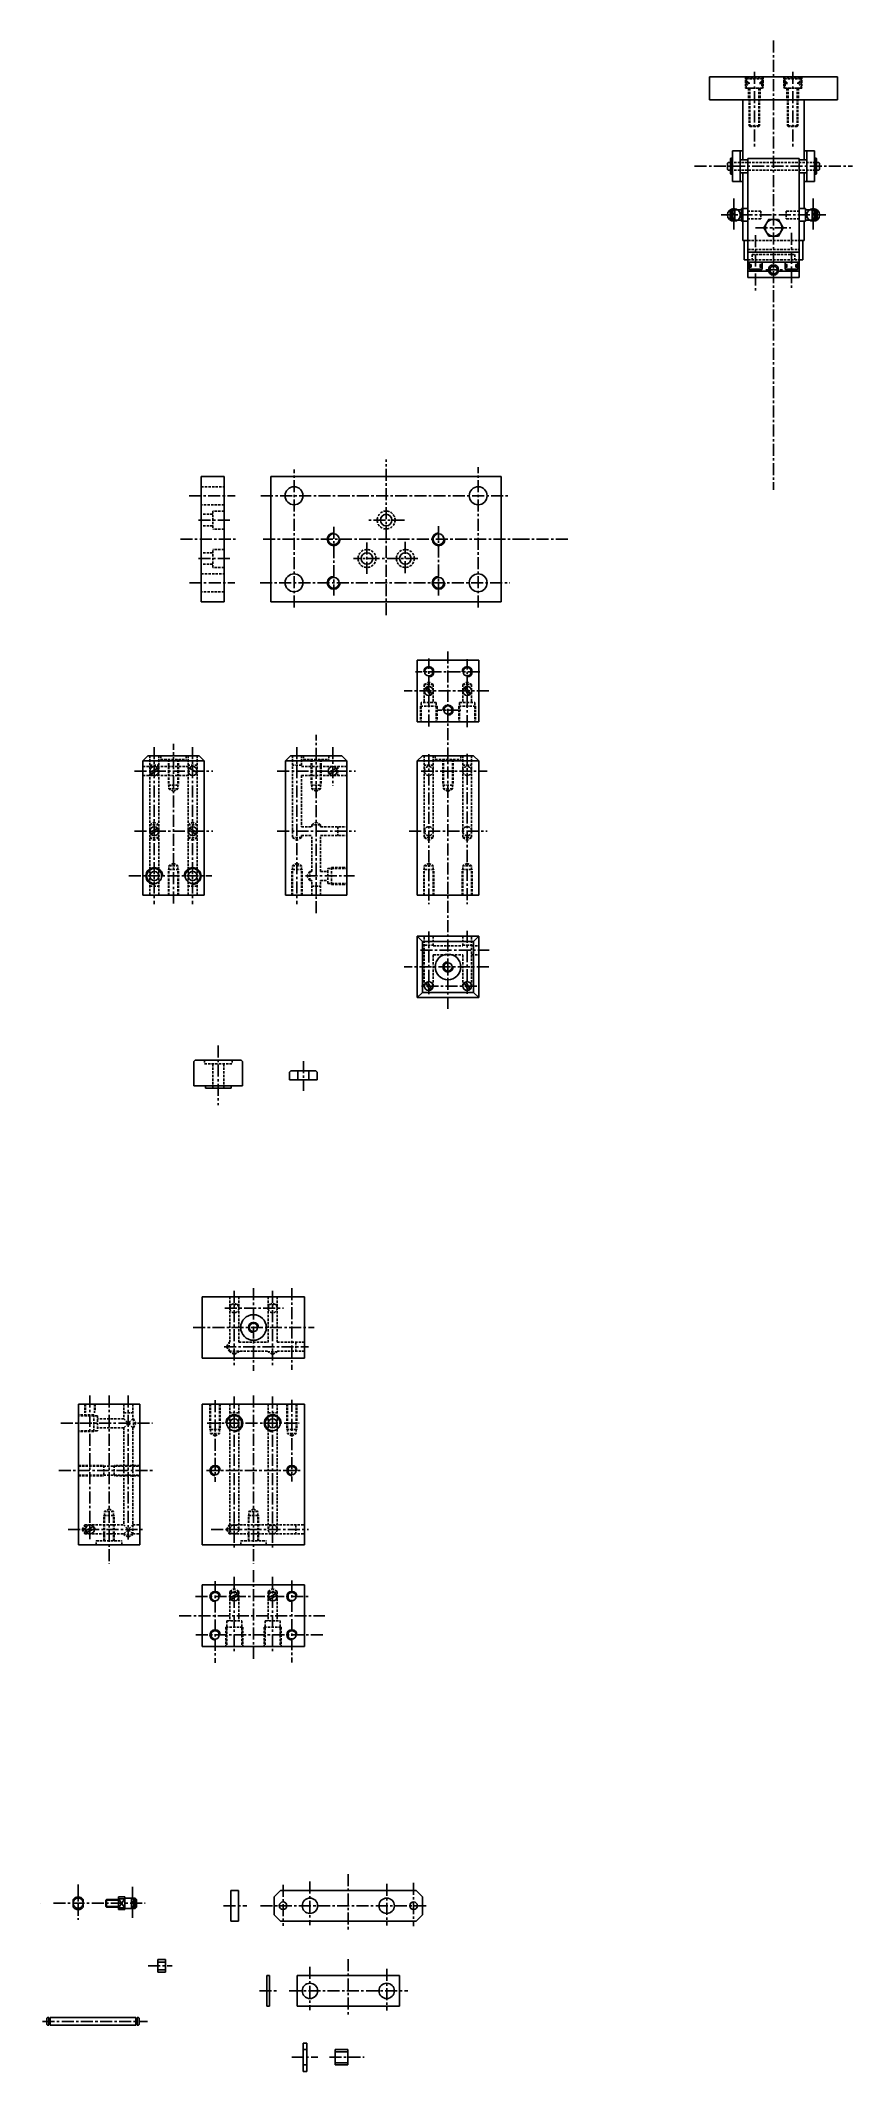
# Model space of a CAD drawing. Extents: x -13768 to 18086, y -10615 to 1188.
# Drawn here: x 7127 to 7761, y -4695 to -3109 of the extents above; entities that cross this region are included whole.
import ezdxf

# ---------------------------------------------------------------- set-up
doc = ezdxf.new("R2010")
doc.units = 0
doc.header["$LTSCALE"] = 7.5
doc.header["$MEASUREMENT"] = 0
doc.linetypes.add('CENTER', pattern=[2, 1.25, -0.25, 0.25, -0.25])
doc.linetypes.add('HIDDEN', pattern=[0.375, 0.25, -0.125])
doc.layers.get('0').update_dxf_attribs({"linetype": 'CONTINUOUS'})
for name, color, linetype in [('CL', 1, 'CENTER'), ('FI', 1, 'CONTINUOUS'), ('OC', 1, 'HIDDEN')]:
    doc.layers.add(name, color=color, linetype=linetype)

# ---------------------------------------------------------------- blocks, each defined once
blk = doc.blocks.new('08933S')
blk.add_lwpolyline([(-3.8, -6.5), (3.8, -6.5), (7.5, 0), (3.8, 6.5), (-3.8, 6.5), (-7.5, 0)], close=True)
at = {"color": 1}
blk.add_circle((0, 0), 6.5, dxfattribs=at)
blk = doc.blocks.new('06912L')
for p, q in [((-5, 5.5), (-4.5, 6)), ((-5, 5.5), (-5, 0)), ((-5, 0), (5, 0)), ((-4.5, 6), (4.5, 6)), ((5, 5.5), (4.5, 6)), ((5, 5.5), (5, 0))]:
    blk.add_line(p, q)
at = {"color": 1}
for p, q in [((-5, 5.5), (5, 5.5)), ((-3.9, 4.3), (-3.9, 1.3)), ((-3.5, 3.7), (-3.5, 1.8)), ((3.5, 3.7), (3.5, 1.8)), ((3.9, 4.3), (3.9, 1.3))]:
    blk.add_line(p, q, dxfattribs=at)
blk = doc.blocks.new('06125')
for p, q in [((-5.95, 1.6), (-6.25, 1.3)), ((-6.25, 1.3), (-6.25, 0)), ((-6.25, 0), (6.25, 0)), ((-5.95, 1.6), (5.95, 1.6)), ((5.95, 1.6), (6.25, 1.3)), ((6.25, 1.3), (6.25, 0))]:
    blk.add_line(p, q)
at = {"color": 1}
blk.add_line((-6.25, 1.3), (6.25, 1.3), dxfattribs=at)
blk = doc.blocks.new('08912L')
for p, q in [((-6.5, 7.2), (-5.7, 8)), ((-6.5, 7.2), (-6.5, 0)), ((-6.5, 0), (6.5, 0)), ((-5.7, 8), (5.7, 8)), ((5.7, 8), (6.5, 7.2)), ((6.5, 7.2), (6.5, 0))]:
    blk.add_line(p, q)
at = {"color": 1}
for p, q in [((-6.5, 7.2), (6.5, 7.2)), ((-5.6, 5.8), (-5.6, 2)), ((-4.8, 5.1), (-4.8, 2.9)), ((-4.1, 4.4), (-4.1, 3.4)), ((4.5, 4.8), (4.5, 3.1)), ((5.3, 5.5), (5.3, 2.5)), ((5.8, 6.1), (5.8, 1.8))]:
    blk.add_line(p, q, dxfattribs=at)

msp = doc.modelspace()

# ---------------------------------------------------------------- linework, layer by layer
for p, q in [((7649.83174, -3136.67667), (7649.83174, -3154.67667)), ((7749.83174, -3136.67667), (7649.83174, -3136.67667)), ((7749.83174, -3136.67667), (7749.83174, -3154.67667)), ((7749.83174, -3154.67667), (7649.83174, -3154.67667)), ((7675.83174, -3154.67667), (7675.83174, -3201.67667)), ((7723.83174, -3154.67667), (7723.83174, -3201.67667)), ((7664.33174, -3203.67667), (7663.83174, -3204.17667)), ((7663.83174, -3204.17667), (7663.83174, -3209.17667)), ((7664.33174, -3203.67667), (7666.23174, -3203.67667)), ((7675.83174, -3194.67667), (7667.83174, -3194.67667)), ((7667.83174, -3194.67667), (7667.83174, -3218.67667)), ((7673.83174, -3194.67667), (7673.83174, -3218.67667)), ((7673.83174, -3201.67667), (7679.83174, -3201.67667)), ((7719.83174, -3200.67667), (7679.83174, -3200.67667)), ((7679.83174, -3200.67667), (7679.83174, -3293.67667)), ((7719.83174, -3200.67667), (7719.83174, -3293.67667)), ((7719.83174, -3201.67667), (7725.83174, -3201.67667)), ((7731.83174, -3194.67667), (7723.83174, -3194.67667)), ((7725.83174, -3194.67667), (7725.83174, -3218.67667)), ((7731.83174, -3194.67667), (7731.83174, -3218.67667)), ((7733.43174, -3203.67667), (7735.33174, -3203.67667)), ((7735.83174, -3204.17667), (7735.33174, -3203.67667)), ((7735.83174, -3204.17667), (7735.83174, -3209.17667)), ((7663.83174, -3209.17667), (7664.33174, -3209.67667)), ((7664.33174, -3209.67667), (7666.23174, -3209.67667)), ((7675.83174, -3218.67667), (7667.83174, -3218.67667)), ((7673.83174, -3211.67667), (7679.83174, -3211.67667)), ((7675.83174, -3211.67667), (7675.83174, -3264.67667)), ((7719.83174, -3211.67667), (7725.83174, -3211.67667)), ((7723.83174, -3211.67667), (7723.83174, -3239.67667)), ((7731.83174, -3218.67667), (7723.83174, -3218.67667)), ((7733.43174, -3209.67667), (7735.33174, -3209.67667)), ((7735.33174, -3209.67667), (7735.83174, -3209.17667)), ((7665.83174, -3241.67667), (7666.83174, -3240.67667)), ((7665.83174, -3241.67667), (7665.83174, -3247.67667)), ((7666.83174, -3248.67667), (7665.83174, -3247.67667)), ((7668.08174, -3240.67667), (7666.83174, -3240.67667)), ((7666.83174, -3248.67667), (7666.83174, -3240.67667)), ((7668.08174, -3248.67667), (7666.83174, -3248.67667)), ((7668.08174, -3240.67667), (7668.08174, -3248.67667)), ((7674.83174, -3240.67667), (7669.58174, -3240.67667)), ((7669.58174, -3240.67667), (7669.58174, -3248.67667)), ((7674.83174, -3248.67667), (7669.58174, -3248.67667)), ((7674.83174, -3239.67667), (7674.83174, -3249.67667)), ((7674.83174, -3239.67667), (7679.83174, -3239.67667)), ((7674.83174, -3249.67667), (7679.83174, -3249.67667)), ((7724.83174, -3239.67667), (7719.83174, -3239.67667)), ((7724.83174, -3249.67667), (7719.83174, -3249.67667)), ((7723.83174, -3249.67667), (7723.83174, -3264.67667)), ((7724.83174, -3239.67667), (7724.83174, -3249.67667)), ((7724.83174, -3240.67667), (7730.08174, -3240.67667)), ((7724.83174, -3248.67667), (7730.08174, -3248.67667)), ((7730.08174, -3240.67667), (7730.08174, -3248.67667)), ((7731.58174, -3240.67667), (7732.83174, -3240.67667)), ((7731.58174, -3240.67667), (7731.58174, -3248.67667)), ((7731.58174, -3248.67667), (7732.83174, -3248.67667)), ((7733.83174, -3241.67667), (7732.83174, -3240.67667)), ((7732.83174, -3248.67667), (7732.83174, -3240.67667)), ((7732.83174, -3248.67667), (7733.83174, -3247.67667)), ((7733.83174, -3241.67667), (7733.83174, -3247.67667)), ((7679.83174, -3264.67667), (7675.83174, -3264.67667)), ((7676.83174, -3264.67667), (7676.83174, -3279.67667)), ((7723.83174, -3264.67667), (7719.83174, -3264.67667)), ((7722.83174, -3264.67667), (7722.83174, -3279.67667)), ((7676.83174, -3279.67667), (7679.83174, -3279.67667)), ((7719.83174, -3273.67667), (7679.83174, -3273.67667)), ((7719.83174, -3281.67667), (7679.83174, -3281.67667)), ((7719.83174, -3279.67667), (7722.83174, -3279.67667)), ((7695.95876, -3288.67667), (7679.83174, -3288.67667)), ((7719.83174, -3293.67667), (7679.83174, -3293.67667)), ((7719.83174, -3288.67667), (7703.70473, -3288.67667)), ((7270.42134, -3449.09201), (7252.42134, -3449.09201)), ((7252.42134, -3547.09201), (7252.42134, -3449.09201)), ((7270.42134, -3547.09201), (7270.42134, -3449.09201)), ((7306.97176, -3449.09201), (7486.97176, -3449.09201)), ((7306.97176, -3547.09201), (7306.97176, -3449.09201)), ((7486.97176, -3547.09201), (7486.97176, -3449.09201)), ((7270.42134, -3547.09201), (7252.42134, -3547.09201)), ((7306.97176, -3547.09201), (7486.97176, -3547.09201)), ((7421.33162, -3640.59285), (7421.33162, -3592.59285)), ((7469.33162, -3592.59285), (7421.33162, -3592.59285)), ((7469.33162, -3640.59285), (7469.33162, -3592.59285)), ((7427.97276, -3614.00717), (7431.39145, -3619.92853)), ((7429.27179, -3613.25717), (7432.69049, -3619.17853)), ((7457.97276, -3614.00717), (7461.39145, -3619.92853)), ((7459.27179, -3613.25717), (7462.69049, -3619.17853)), ((7469.33162, -3640.59285), (7421.33162, -3640.59285)), ((7210.73809, -3667.15533), (7206.73809, -3671.15533)), ((7206.73809, -3671.15533), (7206.73809, -3776.15533)), ((7206.73809, -3671.15533), (7254.73809, -3671.15533)), ((7210.73809, -3667.15533), (7250.73809, -3667.15533)), ((7212.40241, -3680.21516), (7218.32377, -3676.79646)), ((7213.15241, -3681.5142), (7219.07377, -3678.0955)), ((7249.07377, -3680.21516), (7243.15241, -3676.79646)), ((7250.73809, -3667.15533), (7254.73809, -3671.15533)), ((7254.73809, -3671.15533), (7254.73809, -3776.15533)), ((7322.28126, -3667.15533), (7318.28126, -3671.15533)), ((7318.28126, -3671.15533), (7318.28126, -3776.15533)), ((7318.28126, -3671.15533), (7366.28126, -3671.15533)), ((7322.28126, -3667.15533), (7362.28126, -3667.15533)), ((7351.94558, -3680.21516), (7357.86694, -3676.79646)), ((7352.69558, -3681.5142), (7358.61694, -3678.0955)), ((7362.28126, -3667.15533), (7366.28126, -3671.15533)), ((7366.28126, -3671.15533), (7366.28126, -3776.15533)), ((7425.33162, -3667.15533), (7421.33162, -3671.15533)), ((7421.33162, -3671.15533), (7421.33162, -3776.15533)), ((7421.33162, -3671.15533), (7469.33162, -3671.15533)), ((7425.33162, -3667.15533), (7465.33162, -3667.15533)), ((7465.33162, -3667.15533), (7469.33162, -3671.15533)), ((7469.33162, -3671.15533), (7469.33162, -3776.15533)), ((7212.40241, -3727.21516), (7218.32377, -3723.79646)), ((7213.15241, -3728.5142), (7219.07377, -3725.0955)), ((7248.32377, -3728.5142), (7242.40241, -3725.0955)), ((7249.07377, -3727.21516), (7243.15241, -3723.79646)), ((7206.73809, -3776.15533), (7254.73809, -3776.15533)), ((7318.28126, -3776.15533), (7366.28126, -3776.15533)), ((7421.33162, -3776.15533), (7469.33162, -3776.15533)), ((7421.33162, -3808.21298), (7421.33162, -3856.21298)), ((7469.33162, -3808.21298), (7421.33162, -3808.21298)), ((7425.33162, -3812.21298), (7421.33162, -3808.21298)), ((7425.33162, -3812.21298), (7425.33162, -3852.21298)), ((7465.33162, -3812.21298), (7425.33162, -3812.21298)), ((7465.33162, -3812.21298), (7469.33162, -3808.21298)), ((7465.33162, -3812.21298), (7465.33162, -3852.21298)), ((7469.33162, -3808.21298), (7469.33162, -3856.21298)), ((7421.33162, -3856.21298), (7425.33162, -3852.21298)), ((7465.33162, -3852.21298), (7425.33162, -3852.21298)), ((7431.39145, -3850.54866), (7427.97276, -3844.6273)), ((7432.69049, -3849.79866), (7429.27179, -3843.8773)), ((7461.39145, -3850.54866), (7457.97276, -3844.6273)), ((7462.69049, -3849.79866), (7459.27179, -3843.8773)), ((7469.33162, -3856.21298), (7465.33162, -3852.21298)), ((7469.33162, -3856.21298), (7421.33162, -3856.21298)), ((7247.72651, -3905.04443), (7246.72651, -3906.04443)), ((7246.72651, -3906.04443), (7246.72651, -3925.04443)), ((7247.72651, -3905.04443), (7283.72651, -3905.04443)), ((7283.72651, -3905.04443), (7284.72651, -3906.04443)), ((7284.72651, -3906.04443), (7284.72651, -3925.04443)), ((7322.4862, -3913.31384), (7321.4862, -3914.31384)), ((7321.4862, -3914.31384), (7321.4862, -3920.31384)), ((7322.4862, -3913.31384), (7342.0862, -3913.31384)), ((7328.0362, -3913.31384), (7328.0362, -3920.31384)), ((7336.5362, -3913.31384), (7336.5362, -3920.31384)), ((7342.0862, -3913.31384), (7343.0862, -3914.31384)), ((7343.0862, -3914.31384), (7343.0862, -3920.31384)), ((7246.72651, -3925.04443), (7284.72651, -3925.04443)), ((7255.72651, -3925.04443), (7255.72651, -3927.04443)), ((7255.72651, -3927.04443), (7275.72651, -3927.04443)), ((7275.72651, -3925.04443), (7275.72651, -3927.04443)), ((7321.4862, -3920.31384), (7343.0862, -3920.31384)), ((7253.27771, -4089.88933), (7333.27771, -4089.88933)), ((7253.27771, -4089.88933), (7253.27771, -4137.88933)), ((7333.27771, -4089.88933), (7333.27771, -4137.88933)), ((7253.27771, -4137.88933), (7333.27771, -4137.88933)), ((7156.40391, -4173.6955), (7204.40391, -4173.6955)), ((7156.40391, -4173.6955), (7156.40391, -4283.6955)), ((7204.40391, -4173.6955), (7204.40391, -4283.6955)), ((7253.27771, -4173.6955), (7333.27771, -4173.6955)), ((7253.27771, -4173.6955), (7253.27771, -4283.6955)), ((7333.27771, -4173.6955), (7333.27771, -4283.6955)), ((7156.40391, -4283.6955), (7204.40391, -4283.6955)), ((7162.06823, -4272.75533), (7167.98959, -4269.33663)), ((7162.81823, -4274.05437), (7169.73959, -4270.63567)), ((7253.27771, -4283.6955), (7333.27771, -4283.6955)), ((7253.27771, -4315.08547), (7333.27771, -4315.08547)), ((7253.27771, -4315.08547), (7253.27771, -4363.08547)), ((7333.27771, -4315.08547), (7333.27771, -4363.08547)), ((7274.94203, -4325.1453), (7280.86339, -4321.72661)), ((7275.69203, -4326.44434), (7281.61339, -4323.02564)), ((7304.94203, -4325.1453), (7310.86339, -4321.72661)), ((7305.69203, -4326.44434), (7311.61339, -4323.02564)), ((7253.27771, -4363.08547), (7333.27771, -4363.08547)), ((7152.25291, -4560.73706), (7152.25291, -4566.73706)), ((7160.25291, -4560.73706), (7160.25291, -4566.73706)), ((7178.30385, -4560.73706), (7177.80385, -4561.23706)), ((7177.80385, -4561.23706), (7177.80385, -4566.23706)), ((7177.80385, -4566.23706), (7178.30385, -4566.73706)), ((7178.30385, -4560.73706), (7187.80385, -4560.73706)), ((7178.30385, -4566.73706), (7187.80385, -4566.73706)), ((7187.80385, -4558.73706), (7187.80385, -4568.73706)), ((7192.80385, -4558.73706), (7187.80385, -4558.73706)), ((7187.80385, -4560.23706), (7192.80385, -4560.23706)), ((7187.80385, -4567.23706), (7192.80385, -4567.23706)), ((7192.80385, -4568.73706), (7187.80385, -4568.73706)), ((7192.80385, -4558.73706), (7192.80385, -4568.73706)), ((7192.80385, -4559.73706), (7198.05385, -4559.73706)), ((7192.80385, -4567.73706), (7198.05385, -4567.73706)), ((7198.05385, -4559.73706), (7198.05385, -4567.73706)), ((7199.55385, -4559.73706), (7200.80385, -4559.73706)), ((7199.55385, -4559.73706), (7199.55385, -4567.73706)), ((7199.55385, -4567.73706), (7200.80385, -4567.73706)), ((7201.80385, -4560.73706), (7200.80385, -4559.73706)), ((7200.80385, -4567.73706), (7200.80385, -4559.73706)), ((7200.80385, -4567.73706), (7201.80385, -4566.73706)), ((7201.80385, -4560.73706), (7201.80385, -4566.73706)), ((7281.60537, -4553.69384), (7275.60537, -4553.69384)), ((7275.60537, -4553.69384), (7275.60537, -4577.69384)), ((7281.60537, -4553.69384), (7281.60537, -4577.69384)), ((7309.4118, -4558.69384), (7314.4118, -4553.69384)), ((7309.4118, -4558.69384), (7309.4118, -4572.69384)), ((7314.4118, -4553.69384), (7420.4118, -4553.69384)), ((7425.4118, -4558.69384), (7420.4118, -4553.69384)), ((7425.4118, -4558.69384), (7425.4118, -4572.69384)), ((7281.60537, -4577.69384), (7275.60537, -4577.69384)), ((7309.4118, -4572.69384), (7314.4118, -4577.69384)), ((7420.4118, -4577.69384), (7314.4118, -4577.69384)), ((7425.4118, -4572.69384), (7420.4118, -4577.69384)), ((7218.48822, -4607.70006), (7218.48822, -4617.70006)), ((7218.48822, -4607.70006), (7224.48822, -4607.70006)), ((7218.48822, -4609.70006), (7224.48822, -4609.70006)), ((7218.48822, -4615.70006), (7224.48822, -4615.70006)), ((7224.48822, -4607.70006), (7224.48822, -4617.70006)), ((7218.48822, -4617.70006), (7224.48822, -4617.70006)), ((7305.6815, -4620.18289), (7303.6815, -4620.18289)), ((7303.6815, -4620.18289), (7303.6815, -4644.18289)), ((7305.6815, -4620.18289), (7305.6815, -4644.18289)), ((7327.4118, -4620.18289), (7407.4118, -4620.18289)), ((7327.4118, -4644.18289), (7327.4118, -4620.18289)), ((7407.4118, -4620.18289), (7407.4118, -4644.18289)), ((7305.6815, -4644.18289), (7303.6815, -4644.18289)), ((7407.4118, -4644.18289), (7327.4118, -4644.18289)), ((7132.30385, -4653.02417), (7131.80385, -4653.52417)), ((7131.80385, -4653.52417), (7131.80385, -4658.52417)), ((7131.80385, -4658.52417), (7132.30385, -4659.02417)), ((7132.30385, -4653.02417), (7133.30385, -4653.02417)), ((7132.30385, -4659.02417), (7133.30385, -4659.02417)), ((7133.30385, -4659.02417), (7133.30385, -4653.02417)), ((7133.30385, -4653.52417), (7134.30385, -4653.52417)), ((7133.30385, -4658.52417), (7134.30385, -4658.52417)), ((7134.30385, -4659.02417), (7134.30385, -4653.02417)), ((7134.30385, -4653.02417), (7201.30385, -4653.02417)), ((7134.30385, -4659.02417), (7201.30385, -4659.02417)), ((7201.30385, -4659.02417), (7201.30385, -4653.02417)), ((7201.30385, -4653.52417), (7202.30385, -4653.52417)), ((7201.30385, -4658.52417), (7202.30385, -4658.52417)), ((7202.30385, -4659.02417), (7202.30385, -4653.02417)), ((7202.30385, -4653.02417), (7203.30385, -4653.02417)), ((7202.30385, -4659.02417), (7203.30385, -4659.02417)), ((7203.80385, -4653.52417), (7203.30385, -4653.02417)), ((7203.30385, -4659.02417), (7203.80385, -4658.52417)), ((7203.80385, -4653.52417), (7203.80385, -4658.52417)), ((7332.11226, -4673.09056), (7332.11226, -4695.09056)), ((7332.11226, -4673.09056), (7335.11226, -4673.09056)), ((7332.11226, -4678.09056), (7335.11226, -4678.09056)), ((7335.11226, -4673.09056), (7335.11226, -4695.09056)), ((7357.02755, -4678.09056), (7357.02755, -4690.09056)), ((7357.02755, -4678.09056), (7367.02755, -4678.09056)), ((7357.02755, -4679.84056), (7367.02755, -4679.84056)), ((7367.02755, -4678.09056), (7367.02755, -4690.09056)), ((7332.11226, -4690.09056), (7335.11226, -4690.09056)), ((7332.11226, -4695.09056), (7335.11226, -4695.09056)), ((7357.02755, -4688.34056), (7367.02755, -4688.34056)), ((7357.02755, -4690.09056), (7367.02755, -4690.09056))]:
    msp.add_line(p, q)
for centre, radius in [((7668.83174, -3244.67667), 5), ((7730.83174, -3244.67667), 5), ((7699.83174, -3287.67667), 4), ((7699.83174, -3287.67667), 3), ((7324.97176, -3464.09201), 7), ((7468.97176, -3464.09201), 7), ((7396.97176, -3483.09201), 4.5), ((7355.97176, -3498.09201), 4.25), ((7437.97176, -3498.09201), 4.25), ((7381.97176, -3513.09201), 4.5), ((7411.97176, -3513.09201), 4.5), ((7324.97176, -3532.09201), 7), ((7355.97176, -3532.09201), 4.25), ((7437.97176, -3532.09201), 4.25), ((7468.97176, -3532.09201), 7), ((7430.33162, -3601.59285), 3.25), ((7460.33162, -3601.59285), 3.25), ((7430.33162, -3616.59285), 3.5), ((7460.33162, -3616.59285), 3.5), ((7445.33162, -3631.59285), 3.25), ((7215.73809, -3679.15533), 3.5), ((7245.73809, -3679.15533), 3.5), ((7355.28126, -3679.15533), 3.5), ((7215.73809, -3726.15533), 3.5), ((7245.73809, -3726.15533), 3.5), ((7215.73809, -3761.15533), 5.875), ((7215.73809, -3761.15533), 3.5), ((7245.73809, -3761.15533), 5.875), ((7245.73809, -3761.15533), 3.5), ((7445.33162, -3832.21298), 10), ((7445.33162, -3832.21298), 3.25), ((7430.33162, -3847.21298), 3.5), ((7460.33162, -3847.21298), 3.5), ((7293.27771, -4113.88933), 10), ((7293.27771, -4113.88933), 3.25), ((7278.27771, -4188.6955), 5.875), ((7278.27771, -4188.6955), 3.5), ((7308.27771, -4188.6955), 5.875), ((7308.27771, -4188.6955), 3.5), ((7263.27771, -4225.6955), 3.25), ((7323.27771, -4225.6955), 3.25), ((7165.40391, -4271.6955), 3.5), ((7263.27771, -4324.08547), 3.25), ((7278.27771, -4324.08547), 3.5), ((7308.27771, -4324.08547), 3.5), ((7323.27771, -4324.08547), 3.25), ((7263.27771, -4354.08547), 3.25), ((7323.27771, -4354.08547), 3.25), ((7156.25291, -4563.73706), 4), ((7316.4118, -4565.69384), 3), ((7337.4118, -4565.69384), 6), ((7397.4118, -4565.69384), 6), ((7418.4118, -4565.69384), 3), ((7337.4118, -4632.18289), 6), ((7397.4118, -4632.18289), 6)]:
    msp.add_circle(centre, radius)
for centre, radius, start, end in [((7668.83174, -3240.67667), 0.75, 180, 360), ((7668.83174, -3248.67667), 0.75, 0, 180), ((7730.83174, -3240.67667), 0.75, 180, 0), ((7730.83174, -3248.67667), 0.75, 0, 180), ((7156.25291, -4563.73706), 5, 36.86989765, 143.13010235), ((7156.25291, -4563.73706), 5, 216.86989765, 323.13010235), ((7198.80385, -4559.73706), 0.75, 180, 0), ((7198.80385, -4567.73706), 0.75, 0, 180)]:
    msp.add_arc(centre, radius, start, end)
at = {"layer": 'CL'}
for p, q in [((7699.83174, -3108.50424), (7699.83174, -3459.5362)), ((7684.83174, -3133.01237), (7684.83174, -3191.40668)), ((7714.83174, -3133.01237), (7714.83174, -3191.40668)), ((7638.17536, -3206.67667), (7761.48905, -3206.67667)), ((7668.83174, -3231.73962), (7668.83174, -3257.78781)), ((7730.83174, -3231.73962), (7730.83174, -3257.78781)), ((7658.88684, -3244.67667), (7740.62947, -3244.67667)), ((7685.77193, -3254.67667), (7713.34806, -3254.67667)), ((7685.83174, -3260.56617), (7685.83174, -3305.35253)), ((7713.83174, -3258.65294), (7713.83174, -3303.59937)), ((7693.8325, -3287.67667), (7706.9139, -3287.67667)), ((7396.97176, -3557.50512), (7396.97176, -3435.7449)), ((7468.97176, -3551.39275), (7468.97176, -3441.75261)), ((7324.97176, -3551.39275), (7324.97176, -3443.46574)), ((7242.933, -3464.09201), (7278.97973, -3464.09201)), ((7299.12352, -3464.09201), (7492.53015, -3464.09201)), ((7274.72722, -3483.09201), (7248.48589, -3483.09201)), ((7355.97176, -3488.37008), (7355.97176, -3542.02714)), ((7411.45671, -3483.09201), (7383.34054, -3483.09201)), ((7437.97176, -3487.85414), (7437.97176, -3542.02714)), ((7236.22115, -3498.09201), (7281.10015, -3498.09201)), ((7300.89053, -3498.09201), (7499.41034, -3498.09201)), ((7381.97176, -3500.68326), (7381.97176, -3526.45982)), ((7411.97176, -3500.10049), (7411.97176, -3525.84922)), ((7539.02172, -3498.09201), (7498.34208, -3498.09201)), ((7274.72722, -3513.09201), (7248.48589, -3513.09201)), ((7421.88452, -3513.09201), (7371.57459, -3513.09201)), ((7243.2864, -3532.09201), (7278.62632, -3532.09201)), ((7298.41671, -3532.09201), (7493.79544, -3532.09201)), ((7445.33162, -3865.02517), (7445.33162, -3584.75341)), ((7430.33162, -3644.38629), (7430.33162, -3591.13885)), ((7460.33162, -3644.80821), (7460.33162, -3591.74946)), ((7477.37596, -3616.59285), (7411.02299, -3616.59285)), ((7470.24439, -3601.59285), (7419.93446, -3601.59285)), ((7455.44749, -3631.59285), (7436.81692, -3631.59285)), ((7215.73809, -3660.44473), (7215.73809, -3783.14709)), ((7230.73809, -3782.62755), (7230.73809, -3657.79829)), ((7245.73809, -3660.44473), (7245.73809, -3783.14709)), ((7327.28126, -3660.44473), (7327.28126, -3783.14709)), ((7342.28126, -3790.29878), (7342.28126, -3650.75493)), ((7355.28126, -3660.44473), (7355.28126, -3690.74632)), ((7200.35716, -3679.15533), (7261.47916, -3679.15533)), ((7311.90034, -3679.15533), (7373.02234, -3679.15533)), ((7424.26595, -3679.15533), (7476.0727, -3679.15533)), ((7430.33162, -3665.95964), (7430.33162, -3783.14709)), ((7460.33162, -3665.67546), (7460.33162, -3783.14709)), ((7200.35716, -3726.15533), (7261.47916, -3726.15533)), ((7311.90034, -3726.15533), (7373.02234, -3726.15533)), ((7414.9507, -3726.15533), (7476.0727, -3726.15533)), ((7195.96324, -3761.15533), (7260.76709, -3761.15533)), ((7333.93893, -3761.15533), (7372.31027, -3761.15533)), ((7430.33162, -3804.41954), (7430.33162, -3853.38286)), ((7460.33162, -3803.99761), (7460.33162, -3853.22615)), ((7423.79435, -3819.21298), (7477.54499, -3819.21298)), ((7477.37596, -3832.21298), (7411.02299, -3832.21298)), ((7467.8046, -3847.21298), (7423.63782, -3847.21298)), ((7265.72651, -3893.53667), (7265.72651, -3940.14745)), ((7332.2862, -3905.80607), (7332.2862, -3929.05572)), ((7278.27771, -4085.25817), (7278.27771, -4143.8604)), ((7293.27771, -4083.22517), (7293.27771, -4147.63856)), ((7308.27771, -4085.25817), (7308.27771, -4143.8604)), ((7323.27771, -4083.07099), (7323.27771, -4146.98264)), ((7270.93199, -4098.88933), (7316.87604, -4098.88933)), ((7246.17658, -4113.88933), (7340.75207, -4113.88933)), ((7270.25541, -4128.88933), (7336.28549, -4128.88933)), ((7165.40391, -4167.03134), (7165.40391, -4279.15742)), ((7180.40391, -4167.03134), (7180.40391, -4298.44473)), ((7195.40391, -4167.03134), (7195.40391, -4279.59197)), ((7263.27771, -4170.78034), (7263.27771, -4234.40269)), ((7278.27771, -4167.69972), (7278.27771, -4287.66657)), ((7293.27771, -4167.03134), (7293.27771, -4298.44473)), ((7308.27771, -4167.69972), (7308.27771, -4287.66657)), ((7323.27771, -4170.30374), (7323.27771, -4234.21539)), ((7142.65287, -4188.6955), (7214.47206, -4188.6955)), ((7257.16752, -4188.6955), (7328.98672, -4188.6955)), ((7141.10473, -4225.6955), (7215.36163, -4225.6955)), ((7256.59915, -4225.6955), (7330.85605, -4225.6955)), ((7148.29962, -4271.6955), (7208.13915, -4271.6955)), ((7260.12784, -4271.6955), (7336.28549, -4271.6955)), ((7263.27771, -4312.17031), (7263.27771, -4375.79267)), ((7278.27771, -4308.65883), (7278.27771, -4368.40125)), ((7293.27771, -4303.42131), (7293.27771, -4372.8347)), ((7308.27771, -4308.65883), (7308.27771, -4368.51606)), ((7323.27771, -4311.69371), (7323.27771, -4375.60537)), ((7247.84138, -4324.08547), (7337.59484, -4324.08547)), ((7235.29057, -4339.08547), (7349.10339, -4339.08547)), ((7248.09929, -4354.08547), (7349.10339, -4354.08547)), ((7156.25291, -4549.12589), (7156.25291, -4576.57192)), ((7198.80385, -4550.80001), (7198.80385, -4576.8482)), ((7316.4118, -4549.36492), (7316.4118, -4581.32013)), ((7337.4118, -4546.85609), (7337.4118, -4580.80846)), ((7367.4118, -4541.00214), (7367.4118, -4584.61868)), ((7397.4118, -4548.52865), (7397.4118, -4581.12151)), ((7418.4118, -4547.78372), (7418.4118, -4581.76565)), ((7126.85894, -4563.73706), (7126.90625, -4563.73706)), ((7136.82979, -4563.73706), (7208.60157, -4563.73706)), ((7269.95441, -4565.69384), (7287.96675, -4565.69384)), ((7298.82014, -4565.69384), (7428.42953, -4565.69384)), ((7210.83629, -4612.70006), (7229.77273, -4612.70006)), ((7337.4118, -4613.34513), (7337.4118, -4647.29751)), ((7367.4118, -4607.49118), (7367.4118, -4651.10772)), ((7397.4118, -4615.01769), (7397.4118, -4647.61056)), ((7298.03054, -4632.18289), (7312.04288, -4632.18289)), ((7321.26228, -4632.18289), (7413.97083, -4632.18289)), ((7128.35734, -4656.02417), (7210.31124, -4656.02417)), ((7323.24856, -4684.09056), (7343.55975, -4684.09056)), ((7352.64199, -4684.09056), (7379.88866, -4684.09056))]:
    msp.add_line(p, q, dxfattribs=at)
at = {"layer": 'FI'}
for p, q in [((7177.80385, -4561.23706), (7187.80385, -4561.23706)), ((7177.80385, -4566.23706), (7187.80385, -4566.23706)), ((7178.30385, -4566.73706), (7178.30385, -4560.73706)), ((7187.80385, -4567.23706), (7192.80385, -4560.23706)), ((7187.80385, -4560.23706), (7192.80385, -4567.23706))]:
    msp.add_line(p, q, dxfattribs=at)
for centre, radius, start, end in [((7355.97176, -3498.09201), 5, 90, 0), ((7437.97176, -3498.09201), 5, 90, 0), ((7355.97176, -3532.09201), 5, 90, 0), ((7437.97176, -3532.09201), 5, 90, 0), ((7430.33162, -3601.59285), 4, 270, 180), ((7460.33162, -3601.59285), 4, 270, 180), ((7445.33162, -3631.59285), 4, 270, 180), ((7215.73809, -3761.15533), 6.575, 360, 270), ((7245.73809, -3761.15533), 6.575, 270, 180), ((7445.33162, -3832.21298), 4, 90, 0), ((7293.27771, -4113.88933), 4, 0, 270), ((7278.27771, -4188.6955), 6.575, 270, 180), ((7308.27771, -4188.6955), 6.575, 360, 270), ((7263.27771, -4225.6955), 4, 0, 270), ((7323.27771, -4225.6955), 4, 0, 270), ((7263.27771, -4324.08547), 4, 0, 270), ((7323.27771, -4324.08547), 4, 0, 270), ((7263.27771, -4354.08547), 4, 0, 270), ((7323.27771, -4354.08547), 4, 0, 270)]:
    msp.add_arc(centre, radius, start, end, dxfattribs=at)
at = {"layer": 'OC'}
for p, q in [((7677.83174, -3136.67667), (7677.83174, -3145.67667)), ((7691.83174, -3136.67667), (7691.83174, -3145.67667)), ((7707.83174, -3136.67667), (7707.83174, -3145.67667)), ((7721.83174, -3136.67667), (7721.83174, -3145.67667)), ((7677.83174, -3145.67667), (7691.83174, -3145.67667)), ((7680.33174, -3145.67667), (7680.33174, -3154.67667)), ((7680.83174, -3145.67667), (7680.83174, -3175.17667)), ((7681.33174, -3145.67667), (7681.33174, -3175.67667)), ((7688.33174, -3145.67667), (7688.33174, -3175.67667)), ((7688.83174, -3145.67667), (7688.83174, -3175.17667)), ((7689.33174, -3145.67667), (7689.33174, -3154.67667)), ((7721.83174, -3145.67667), (7707.83174, -3145.67667)), ((7710.33174, -3145.67667), (7710.33174, -3154.67667)), ((7710.83174, -3145.67667), (7710.83174, -3175.17667)), ((7711.33174, -3145.67667), (7711.33174, -3175.67667)), ((7718.33174, -3145.67667), (7718.33174, -3175.67667)), ((7718.83174, -3145.67667), (7718.83174, -3175.17667)), ((7719.33174, -3145.67667), (7719.33174, -3154.67667)), ((7680.83174, -3175.17667), (7688.83174, -3175.17667)), ((7681.33174, -3175.67667), (7680.83174, -3175.17667)), ((7681.33174, -3175.67667), (7688.33174, -3175.67667)), ((7688.83174, -3175.17667), (7688.33174, -3175.67667)), ((7710.83174, -3175.17667), (7711.33174, -3175.67667)), ((7718.83174, -3175.17667), (7710.83174, -3175.17667)), ((7718.33174, -3175.67667), (7711.33174, -3175.67667)), ((7718.33174, -3175.67667), (7718.83174, -3175.17667)), ((7666.23174, -3203.67667), (7733.43174, -3203.67667)), ((7666.23174, -3209.67667), (7733.43174, -3209.67667)), ((7689.83174, -3241.67667), (7679.83174, -3241.67667)), ((7689.83174, -3247.67667), (7679.83174, -3247.67667)), ((7689.83174, -3241.67667), (7689.83174, -3247.67667)), ((7709.83174, -3241.67667), (7719.83174, -3241.67667)), ((7709.83174, -3241.67667), (7709.83174, -3247.67667)), ((7709.83174, -3247.67667), (7719.83174, -3247.67667)), ((7679.83174, -3264.67667), (7719.83174, -3264.67667)), ((7679.83174, -3271.67667), (7719.83174, -3271.67667)), ((7679.83174, -3279.67667), (7719.83174, -3279.67667)), ((7683.08174, -3275.67667), (7683.08174, -3279.67667)), ((7683.08174, -3275.67667), (7716.58174, -3275.67667)), ((7716.58174, -3275.67667), (7716.58174, -3279.67667)), ((7252.42134, -3457.09201), (7270.42134, -3457.09201)), ((7270.42134, -3471.09201), (7252.42134, -3471.09201)), ((7261.42134, -3478.59201), (7252.42134, -3478.59201)), ((7261.42134, -3487.59201), (7252.42134, -3487.59201)), ((7261.42134, -3476.09201), (7261.42134, -3490.09201)), ((7270.42134, -3476.09201), (7261.42134, -3476.09201)), ((7270.42134, -3490.09201), (7261.42134, -3490.09201)), ((7261.42134, -3520.09201), (7261.42134, -3506.09201)), ((7270.42134, -3506.09201), (7261.42134, -3506.09201)), ((7261.42134, -3508.59201), (7252.42134, -3508.59201)), ((7261.42134, -3517.59201), (7252.42134, -3517.59201)), ((7270.42134, -3520.09201), (7261.42134, -3520.09201)), ((7252.42134, -3525.09201), (7270.42134, -3525.09201)), ((7270.42134, -3539.09201), (7252.42134, -3539.09201)), ((7426.83162, -3611.61357), (7430.33162, -3609.59285)), ((7426.83162, -3611.61357), (7426.83162, -3625.59285)), ((7433.83162, -3611.61357), (7426.83162, -3611.61357)), ((7433.83162, -3611.61357), (7430.33162, -3609.59285)), ((7433.83162, -3611.61357), (7433.83162, -3625.59285)), ((7456.83162, -3611.61357), (7460.33162, -3609.59285)), ((7456.83162, -3611.61357), (7456.83162, -3625.59285)), ((7456.83162, -3611.61357), (7463.83162, -3611.61357)), ((7463.83162, -3611.61357), (7460.33162, -3609.59285)), ((7463.83162, -3611.61357), (7463.83162, -3625.59285)), ((7436.90662, -3628.59285), (7423.75662, -3628.59285)), ((7423.75662, -3628.59285), (7423.75662, -3640.59285)), ((7436.20662, -3625.59285), (7424.45662, -3625.59285)), ((7424.45662, -3625.59285), (7424.45662, -3640.59285)), ((7436.20662, -3625.59285), (7436.20662, -3640.59285)), ((7436.90662, -3628.59285), (7436.90662, -3640.59285)), ((7453.75662, -3628.59285), (7466.90662, -3628.59285)), ((7453.75662, -3628.59285), (7453.75662, -3640.59285)), ((7454.45662, -3625.59285), (7466.20662, -3625.59285)), ((7454.45662, -3625.59285), (7454.45662, -3640.59285)), ((7466.20662, -3625.59285), (7466.20662, -3640.59285)), ((7466.90662, -3628.59285), (7466.90662, -3640.59285)), ((7206.73809, -3675.65533), (7242.23809, -3675.65533)), ((7212.23809, -3667.15533), (7212.23809, -3776.15533)), ((7212.23809, -3674.65533), (7219.23809, -3674.65533)), ((7219.23809, -3667.15533), (7219.23809, -3776.15533)), ((7220.73809, -3667.15533), (7220.73809, -3670.15533)), ((7220.73809, -3670.15533), (7240.73809, -3670.15533)), ((7226.73809, -3670.15533), (7226.73809, -3690.15533)), ((7227.23809, -3670.15533), (7227.23809, -3693.1346)), ((7234.23809, -3670.15533), (7234.23809, -3693.1346)), ((7234.73809, -3670.15533), (7234.73809, -3690.15533)), ((7240.73809, -3667.15533), (7240.73809, -3670.15533)), ((7242.23809, -3667.15533), (7242.23809, -3776.15533)), ((7249.23809, -3674.65533), (7242.23809, -3674.65533)), ((7249.23809, -3667.15533), (7249.23809, -3776.15533)), ((7323.78126, -3667.15533), (7323.78126, -3731.1346)), ((7330.78126, -3674.65533), (7323.78126, -3674.65533)), ((7330.78126, -3667.15533), (7330.78126, -3675.65533)), ((7330.78126, -3675.65533), (7366.28126, -3675.65533)), ((7332.28126, -3667.15533), (7332.28126, -3670.15533)), ((7332.28126, -3670.15533), (7352.28126, -3670.15533)), ((7338.28126, -3670.15533), (7338.28126, -3690.15533)), ((7338.78126, -3670.15533), (7338.78126, -3693.1346)), ((7345.78126, -3670.15533), (7345.78126, -3693.1346)), ((7346.28126, -3670.15533), (7346.28126, -3690.15533)), ((7352.28126, -3667.15533), (7352.28126, -3670.15533)), ((7359.28126, -3675.65533), (7359.28126, -3682.65533)), ((7426.83162, -3667.15533), (7426.83162, -3731.1346)), ((7433.83162, -3674.65533), (7426.83162, -3674.65533)), ((7433.83162, -3667.15533), (7433.83162, -3731.1346)), ((7435.33162, -3667.15533), (7435.33162, -3670.15533)), ((7435.33162, -3670.15533), (7455.33162, -3670.15533)), ((7441.33162, -3670.15533), (7441.33162, -3690.15533)), ((7441.83162, -3670.15533), (7441.83162, -3693.1346)), ((7448.83162, -3670.15533), (7448.83162, -3693.1346)), ((7449.33162, -3670.15533), (7449.33162, -3690.15533)), ((7455.33162, -3667.15533), (7455.33162, -3670.15533)), ((7456.83162, -3667.15533), (7456.83162, -3731.1346)), ((7456.83162, -3674.65533), (7463.83162, -3674.65533)), ((7463.83162, -3667.15533), (7463.83162, -3731.1346)), ((7206.73809, -3682.65533), (7242.23809, -3682.65533)), ((7226.73809, -3690.15533), (7234.73809, -3690.15533)), ((7230.73809, -3695.15533), (7227.23809, -3693.1346)), ((7234.23809, -3693.1346), (7227.23809, -3693.1346)), ((7230.73809, -3695.15533), (7234.23809, -3693.1346)), ((7330.78126, -3682.65533), (7366.28126, -3682.65533)), ((7330.78126, -3682.65533), (7330.78126, -3722.65533)), ((7338.28126, -3690.15533), (7346.28126, -3690.15533)), ((7342.28126, -3695.15533), (7338.78126, -3693.1346)), ((7345.78126, -3693.1346), (7338.78126, -3693.1346)), ((7342.28126, -3695.15533), (7345.78126, -3693.1346)), ((7441.33162, -3690.15533), (7449.33162, -3690.15533)), ((7445.33162, -3695.15533), (7441.83162, -3693.1346)), ((7448.83162, -3693.1346), (7441.83162, -3693.1346)), ((7445.33162, -3695.15533), (7448.83162, -3693.1346)), ((7212.23809, -3721.17606), (7215.73809, -3719.15533)), ((7219.23809, -3721.17606), (7212.23809, -3721.17606)), ((7219.23809, -3721.17606), (7215.73809, -3719.15533)), ((7242.23809, -3721.17606), (7245.73809, -3719.15533)), ((7242.23809, -3721.17606), (7249.23809, -3721.17606)), ((7249.23809, -3721.17606), (7245.73809, -3719.15533)), ((7330.78126, -3722.65533), (7338.78126, -3722.65533)), ((7338.78126, -3721.17606), (7342.28126, -3719.15533)), ((7345.78126, -3721.17606), (7338.78126, -3721.17606)), ((7338.78126, -3722.65533), (7338.78126, -3721.17606)), ((7345.78126, -3721.17606), (7342.28126, -3719.15533)), ((7345.78126, -3722.65533), (7345.78126, -3721.17606)), ((7345.78126, -3722.65533), (7366.28126, -3722.65533)), ((7359.28126, -3722.65533), (7359.28126, -3729.65533)), ((7212.23809, -3731.1346), (7215.73809, -3733.15533)), ((7219.23809, -3731.1346), (7212.23809, -3731.1346)), ((7219.23809, -3731.1346), (7215.73809, -3733.15533)), ((7242.23809, -3731.1346), (7245.73809, -3733.15533)), ((7242.23809, -3731.1346), (7249.23809, -3731.1346)), ((7249.23809, -3731.1346), (7245.73809, -3733.15533)), ((7323.78126, -3731.1346), (7327.28126, -3733.15533)), ((7330.78126, -3731.1346), (7323.78126, -3731.1346)), ((7330.78126, -3731.1346), (7327.28126, -3733.15533)), ((7330.78126, -3729.65533), (7338.78126, -3729.65533)), ((7330.78126, -3729.65533), (7330.78126, -3731.1346)), ((7338.78126, -3757.65533), (7338.78126, -3729.65533)), ((7345.78126, -3729.65533), (7366.28126, -3729.65533)), ((7345.78126, -3757.65533), (7345.78126, -3729.65533)), ((7426.83162, -3731.1346), (7430.33162, -3733.15533)), ((7433.83162, -3731.1346), (7426.83162, -3731.1346)), ((7433.83162, -3731.1346), (7430.33162, -3733.15533)), ((7456.83162, -3731.1346), (7460.33162, -3733.15533)), ((7456.83162, -3731.1346), (7463.83162, -3731.1346)), ((7463.83162, -3731.1346), (7460.33162, -3733.15533)), ((7234.73809, -3756.15533), (7226.73809, -3756.15533)), ((7226.73809, -3776.15533), (7226.73809, -3756.15533)), ((7230.73809, -3751.15533), (7227.23809, -3753.17606)), ((7227.23809, -3776.15533), (7227.23809, -3753.17606)), ((7227.23809, -3753.17606), (7234.23809, -3753.17606)), ((7230.73809, -3751.15533), (7234.23809, -3753.17606)), ((7234.23809, -3776.15533), (7234.23809, -3753.17606)), ((7234.73809, -3776.15533), (7234.73809, -3756.15533)), ((7331.28126, -3756.15533), (7323.28126, -3756.15533)), ((7323.28126, -3776.15533), (7323.28126, -3756.15533)), ((7327.28126, -3751.15533), (7323.78126, -3753.17606)), ((7323.78126, -3776.15533), (7323.78126, -3753.17606)), ((7323.78126, -3753.17606), (7330.78126, -3753.17606)), ((7327.28126, -3751.15533), (7330.78126, -3753.17606)), ((7330.78126, -3776.15533), (7330.78126, -3753.17606)), ((7331.28126, -3776.15533), (7331.28126, -3756.15533)), ((7337.30199, -3757.65533), (7335.28126, -3761.15533)), ((7337.30199, -3757.65533), (7338.78126, -3757.65533)), ((7337.30199, -3764.65533), (7337.30199, -3757.65533)), ((7345.78126, -3757.65533), (7351.28126, -3757.65533)), ((7351.28126, -3767.03033), (7351.28126, -3755.28033)), ((7351.28126, -3755.28033), (7366.28126, -3755.28033)), ((7354.28126, -3767.73033), (7354.28126, -3754.58033)), ((7354.28126, -3754.58033), (7366.28126, -3754.58033)), ((7434.33162, -3756.15533), (7426.33162, -3756.15533)), ((7426.33162, -3776.15533), (7426.33162, -3756.15533)), ((7430.33162, -3751.15533), (7426.83162, -3753.17606)), ((7426.83162, -3776.15533), (7426.83162, -3753.17606)), ((7426.83162, -3753.17606), (7433.83162, -3753.17606)), ((7430.33162, -3751.15533), (7433.83162, -3753.17606)), ((7433.83162, -3776.15533), (7433.83162, -3753.17606)), ((7434.33162, -3776.15533), (7434.33162, -3756.15533)), ((7456.33162, -3756.15533), (7464.33162, -3756.15533)), ((7456.33162, -3776.15533), (7456.33162, -3756.15533)), ((7460.33162, -3751.15533), (7456.83162, -3753.17606)), ((7456.83162, -3776.15533), (7456.83162, -3753.17606)), ((7463.83162, -3753.17606), (7456.83162, -3753.17606)), ((7460.33162, -3751.15533), (7463.83162, -3753.17606)), ((7463.83162, -3776.15533), (7463.83162, -3753.17606)), ((7464.33162, -3776.15533), (7464.33162, -3756.15533)), ((7212.23809, -3769.15533), (7219.23809, -3769.15533)), ((7249.23809, -3769.15533), (7242.23809, -3769.15533)), ((7337.30199, -3764.65533), (7335.28126, -3761.15533)), ((7337.30199, -3764.65533), (7338.78126, -3764.65533)), ((7338.78126, -3776.15533), (7338.78126, -3764.65533)), ((7338.78126, -3769.15533), (7345.78126, -3769.15533)), ((7345.78126, -3776.15533), (7345.78126, -3764.65533)), ((7345.78126, -3764.65533), (7351.28126, -3764.65533)), ((7351.28126, -3767.03033), (7366.28126, -3767.03033)), ((7354.28126, -3767.73033), (7366.28126, -3767.73033)), ((7426.83162, -3847.21298), (7426.83162, -3808.21298)), ((7426.83162, -3815.21298), (7433.83162, -3815.21298)), ((7433.83162, -3815.71298), (7433.83162, -3808.21298)), ((7433.83162, -3815.71298), (7456.83162, -3815.71298)), ((7433.83162, -3822.71298), (7456.83162, -3822.71298)), ((7433.83162, -3847.21298), (7433.83162, -3822.71298)), ((7456.83162, -3815.71298), (7456.83162, -3808.21298)), ((7456.83162, -3815.21298), (7463.83162, -3815.21298)), ((7456.83162, -3847.21298), (7456.83162, -3822.71298)), ((7463.83162, -3847.21298), (7463.83162, -3808.21298)), ((7463.83162, -3815.71298), (7469.33162, -3815.71298)), ((7463.83162, -3822.71298), (7469.33162, -3822.71298)), ((7254.92651, -3905.04443), (7254.92651, -3908.04443)), ((7254.92651, -3908.04443), (7276.52651, -3908.04443)), ((7261.47651, -3908.04443), (7261.47651, -3927.04443)), ((7269.97651, -3908.04443), (7269.97651, -3927.04443)), ((7276.52651, -3905.04443), (7276.52651, -3908.04443)), ((7274.77771, -4089.88933), (7274.77771, -4125.38933)), ((7281.77771, -4089.88933), (7281.77771, -4125.38933)), ((7304.77771, -4089.88933), (7304.77771, -4125.38933)), ((7311.77771, -4089.88933), (7311.77771, -4125.38933)), ((7274.77771, -4095.88933), (7281.77771, -4095.88933)), ((7304.77771, -4095.88933), (7311.77771, -4095.88933)), ((7272.27771, -4128.88933), (7274.29843, -4125.38933)), ((7272.27771, -4128.88933), (7274.29843, -4132.38933)), ((7274.29843, -4132.38933), (7274.29843, -4125.38933)), ((7274.29843, -4125.38933), (7274.77771, -4125.38933)), ((7274.29843, -4132.38933), (7304.77771, -4132.38933)), ((7274.77771, -4132.38933), (7274.77771, -4132.8686)), ((7278.27771, -4134.88933), (7274.77771, -4132.8686)), ((7281.77771, -4132.8686), (7274.77771, -4132.8686)), ((7278.27771, -4134.88933), (7281.77771, -4132.8686)), ((7281.77771, -4125.38933), (7304.77771, -4125.38933)), ((7281.77771, -4132.38933), (7281.77771, -4132.8686)), ((7304.77771, -4132.38933), (7304.77771, -4132.8686)), ((7308.27771, -4134.88933), (7304.77771, -4132.8686)), ((7311.77771, -4132.8686), (7304.77771, -4132.8686)), ((7308.27771, -4134.88933), (7311.77771, -4132.8686)), ((7311.77771, -4125.38933), (7333.27771, -4125.38933)), ((7311.77771, -4132.38933), (7311.77771, -4132.8686)), ((7311.77771, -4132.38933), (7333.27771, -4132.38933)), ((7326.27771, -4125.38933), (7326.27771, -4132.38933)), ((7168.40391, -4182.1205), (7156.40391, -4182.1205)), ((7171.40391, -4182.8205), (7156.40391, -4182.8205)), ((7161.40391, -4173.6955), (7161.40391, -4180.57337)), ((7161.90391, -4173.6955), (7161.90391, -4180.34698)), ((7168.40391, -4182.1205), (7168.40391, -4195.2705)), ((7168.90391, -4173.6955), (7168.90391, -4180.57337)), ((7169.40391, -4173.6955), (7169.40391, -4179.21507)), ((7171.40391, -4182.8205), (7171.40391, -4194.5705)), ((7191.90391, -4185.1955), (7171.40391, -4185.1955)), ((7191.90391, -4173.6955), (7191.90391, -4185.1955)), ((7191.90391, -4180.6955), (7198.90391, -4180.6955)), ((7191.90391, -4192.1955), (7198.90391, -4185.1955)), ((7198.90391, -4192.1955), (7191.90391, -4185.1955)), ((7198.90391, -4173.6955), (7198.90391, -4185.1955)), ((7199.38318, -4185.1955), (7198.90391, -4185.1955)), ((7199.38318, -4185.1955), (7201.40391, -4188.6955)), ((7199.38318, -4185.1955), (7199.38318, -4192.1955)), ((7259.27771, -4173.6955), (7259.27771, -4193.6955)), ((7259.77771, -4173.6955), (7259.77771, -4196.67477)), ((7266.77771, -4173.6955), (7266.77771, -4196.67477)), ((7267.27771, -4173.6955), (7267.27771, -4193.6955)), ((7274.77771, -4173.6955), (7274.77771, -4271.6955)), ((7281.77771, -4180.6955), (7274.77771, -4180.6955)), ((7281.77771, -4173.6955), (7281.77771, -4271.6955)), ((7304.77771, -4173.6955), (7304.77771, -4271.6955)), ((7304.77771, -4180.6955), (7311.77771, -4180.6955)), ((7311.77771, -4173.6955), (7311.77771, -4271.6955)), ((7319.27771, -4173.6955), (7319.27771, -4193.6955)), ((7319.77771, -4173.6955), (7319.77771, -4196.67477)), ((7326.77771, -4173.6955), (7326.77771, -4196.67477)), ((7327.27771, -4173.6955), (7327.27771, -4193.6955)), ((7171.40391, -4194.5705), (7156.40391, -4194.5705)), ((7168.40391, -4195.2705), (7156.40391, -4195.2705)), ((7191.90391, -4192.1955), (7171.40391, -4192.1955)), ((7191.90391, -4192.1955), (7191.90391, -4268.1955)), ((7199.38318, -4192.1955), (7198.90391, -4192.1955)), ((7198.90391, -4192.1955), (7198.90391, -4275.67477)), ((7199.38318, -4192.1955), (7201.40391, -4188.6955)), ((7267.27771, -4193.6955), (7259.27771, -4193.6955)), ((7263.27771, -4198.6955), (7259.77771, -4196.67477)), ((7259.77771, -4196.67477), (7266.77771, -4196.67477)), ((7263.27771, -4198.6955), (7266.77771, -4196.67477)), ((7319.27771, -4193.6955), (7327.27771, -4193.6955)), ((7323.27771, -4198.6955), (7319.77771, -4196.67477)), ((7326.77771, -4196.67477), (7319.77771, -4196.67477)), ((7323.27771, -4198.6955), (7326.77771, -4196.67477)), ((7156.40391, -4221.6955), (7176.40391, -4221.6955)), ((7156.40391, -4222.1955), (7204.40391, -4222.1955)), ((7156.40391, -4229.1955), (7204.40391, -4229.1955)), ((7156.40391, -4229.6955), (7176.40391, -4229.6955)), ((7176.40391, -4221.6955), (7176.40391, -4229.6955)), ((7184.40391, -4221.6955), (7184.40391, -4229.6955)), ((7204.40391, -4221.6955), (7184.40391, -4221.6955)), ((7204.40391, -4229.6955), (7184.40391, -4229.6955)), ((7176.40391, -4260.6955), (7184.40391, -4260.6955)), ((7176.40391, -4280.6955), (7176.40391, -4260.6955)), ((7180.40391, -4255.6955), (7176.90391, -4257.71623)), ((7176.90391, -4280.6955), (7176.90391, -4257.71623)), ((7183.90391, -4257.71623), (7176.90391, -4257.71623)), ((7180.40391, -4255.6955), (7183.90391, -4257.71623)), ((7183.90391, -4280.6955), (7183.90391, -4257.71623)), ((7184.40391, -4280.6955), (7184.40391, -4260.6955)), ((7289.27771, -4260.6955), (7297.27771, -4260.6955)), ((7289.27771, -4280.6955), (7289.27771, -4260.6955)), ((7293.27771, -4255.6955), (7289.77771, -4257.71623)), ((7289.77771, -4280.6955), (7289.77771, -4257.71623)), ((7296.77771, -4257.71623), (7289.77771, -4257.71623)), ((7293.27771, -4255.6955), (7296.77771, -4257.71623)), ((7296.77771, -4280.6955), (7296.77771, -4257.71623)), ((7297.27771, -4280.6955), (7297.27771, -4260.6955)), ((7159.40391, -4271.6955), (7161.42463, -4268.1955)), ((7159.40391, -4271.6955), (7161.42463, -4275.1955)), ((7161.42463, -4268.1955), (7191.90391, -4268.1955)), ((7161.42463, -4275.1955), (7161.42463, -4268.1955)), ((7161.42463, -4275.1955), (7191.90391, -4275.1955)), ((7170.40391, -4283.6955), (7170.40391, -4280.6955)), ((7170.40391, -4280.6955), (7190.40391, -4280.6955)), ((7190.40391, -4283.6955), (7190.40391, -4280.6955)), ((7191.90391, -4275.1955), (7198.90391, -4268.1955)), ((7198.90391, -4275.1955), (7191.90391, -4268.1955)), ((7191.90391, -4275.1955), (7191.90391, -4275.67477)), ((7195.40391, -4277.6955), (7191.90391, -4275.67477)), ((7198.90391, -4275.67477), (7191.90391, -4275.67477)), ((7195.40391, -4277.6955), (7198.90391, -4275.67477)), ((7198.90391, -4268.1955), (7204.40391, -4268.1955)), ((7198.90391, -4275.1955), (7204.40391, -4275.1955)), ((7272.27771, -4271.6955), (7274.29843, -4268.1955)), ((7272.27771, -4271.6955), (7274.29843, -4275.1955)), ((7274.29843, -4268.1955), (7333.27771, -4268.1955)), ((7274.29843, -4275.1955), (7274.29843, -4268.1955)), ((7274.29843, -4275.1955), (7333.27771, -4275.1955)), ((7283.27771, -4283.6955), (7283.27771, -4280.6955)), ((7283.27771, -4280.6955), (7303.27771, -4280.6955)), ((7303.27771, -4283.6955), (7303.27771, -4280.6955)), ((7326.27771, -4268.1955), (7326.27771, -4275.1955)), ((7274.77771, -4320.1062), (7278.27771, -4318.08547)), ((7274.77771, -4320.1062), (7274.77771, -4343.08547)), ((7274.77771, -4320.1062), (7281.77771, -4320.1062)), ((7281.77771, -4320.1062), (7278.27771, -4318.08547)), ((7281.77771, -4320.1062), (7281.77771, -4343.08547)), ((7304.77771, -4320.1062), (7308.27771, -4318.08547)), ((7304.77771, -4320.1062), (7304.77771, -4343.08547)), ((7304.77771, -4320.1062), (7311.77771, -4320.1062)), ((7311.77771, -4320.1062), (7308.27771, -4318.08547)), ((7311.77771, -4320.1062), (7311.77771, -4343.08547)), ((7272.40271, -4343.08547), (7284.15271, -4343.08547)), ((7272.40271, -4343.08547), (7272.40271, -4363.08547)), ((7284.15271, -4343.08547), (7284.15271, -4363.08547)), ((7302.40271, -4343.08547), (7302.40271, -4363.08547)), ((7302.40271, -4343.08547), (7314.15271, -4343.08547)), ((7314.15271, -4343.08547), (7314.15271, -4363.08547)), ((7271.70271, -4348.08547), (7284.85271, -4348.08547)), ((7271.70271, -4348.08547), (7271.70271, -4363.08547)), ((7284.85271, -4348.08547), (7284.85271, -4363.08547)), ((7301.70271, -4348.08547), (7301.70271, -4363.08547)), ((7301.70271, -4348.08547), (7314.85271, -4348.08547)), ((7314.85271, -4348.08547), (7314.85271, -4363.08547))]:
    msp.add_line(p, q, dxfattribs=at)
for centre, radius in [((7396.97176, -3483.09201), 7), ((7381.97176, -3513.09201), 7), ((7411.97176, -3513.09201), 7), ((7430.33162, -3679.15533), 3.5), ((7460.33162, -3679.15533), 3.5), ((7430.33162, -3726.15533), 3.5), ((7460.33162, -3726.15533), 3.5), ((7278.27771, -4098.88933), 3.5), ((7308.27771, -4098.88933), 3.5), ((7278.27771, -4271.6955), 3.5), ((7308.27771, -4271.6955), 3.5)]:
    msp.add_circle(centre, radius, dxfattribs=at)

# ---------------------------------------------------------------- block references
for name, p, rotation in [('06125', (7667.83174, -3206.67667), 90), ('06912L', (7685.83174, -3281.67667), 180), ('06912L', (7713.83174, -3281.67667), 180)]:
    msp.add_blockref(name, p, dxfattribs=dict(rotation=rotation))
at = {"xscale": -1, "rotation": 270}
msp.add_blockref('06125', (7731.83174, -3206.67667), dxfattribs=at)
msp.add_blockref('08933S', (7699.83174, -3254.67667))
at = {"layer": 'OC'}
msp.add_blockref('08912L', (7684.83174, -3145.67667), dxfattribs=at)
at = {"layer": 'OC', "xscale": -1}
msp.add_blockref('08912L', (7714.83174, -3145.67667), dxfattribs=at)

doc.saveas('drawing.dxf')
